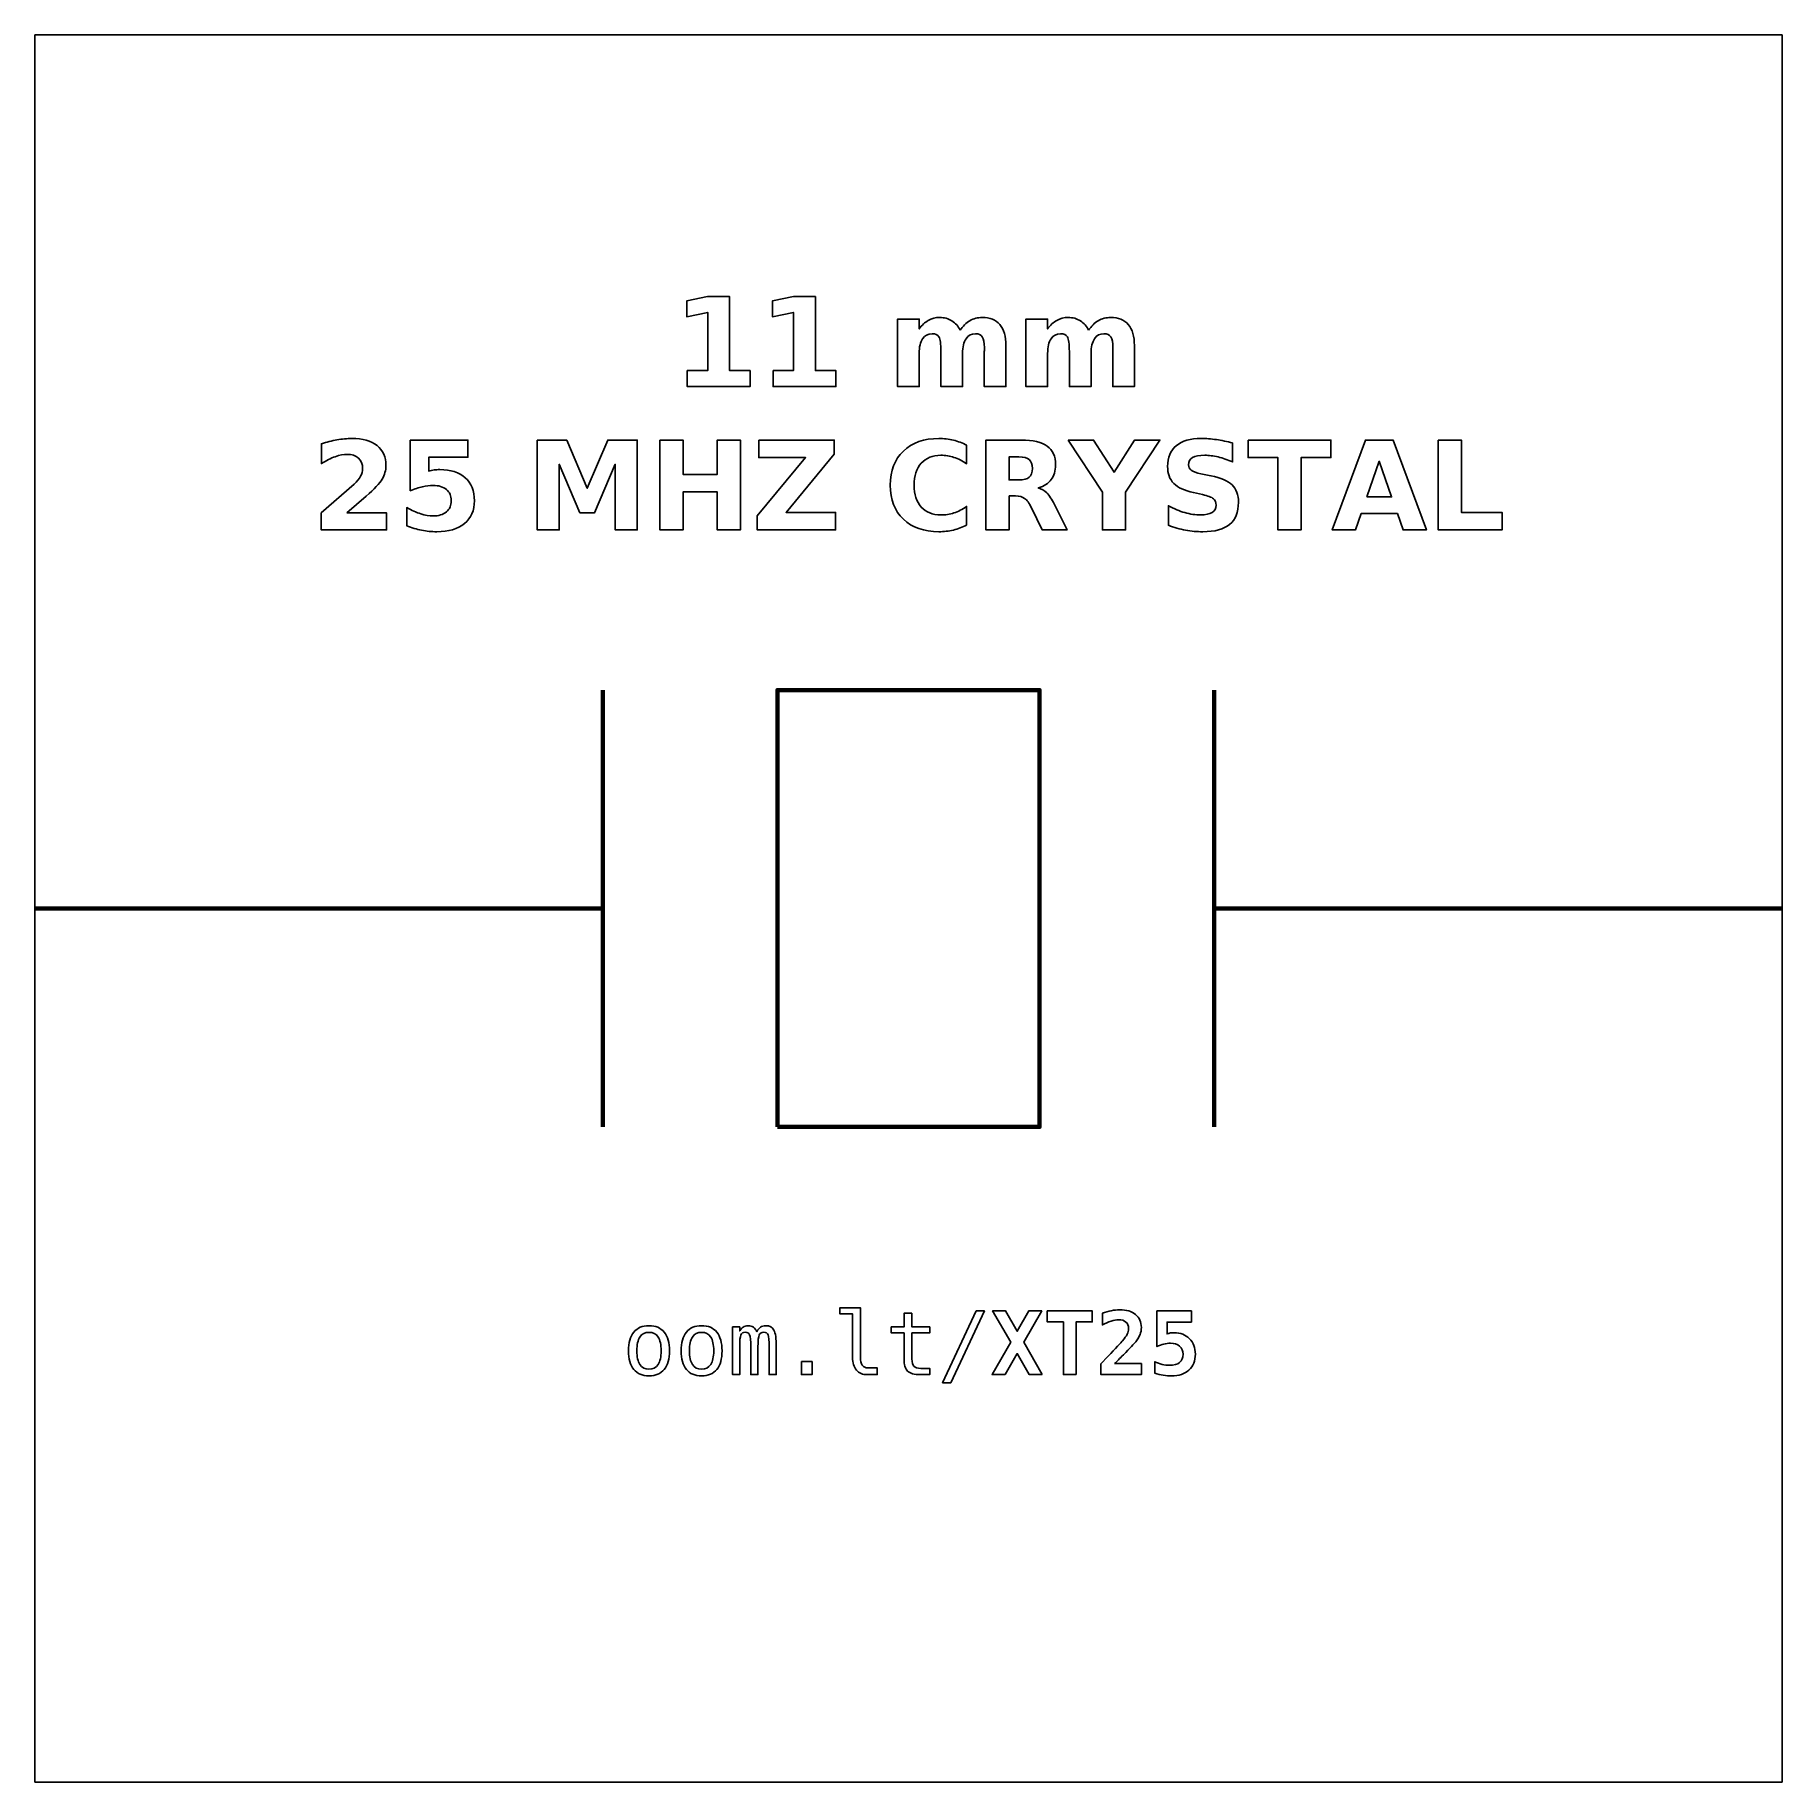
# Model space of a CAD drawing. Header units: centimetres. Extents: x -11.5 to -9.5, y -15.85 to -13.85.
import ezdxf

# ---------------------------------------------------------------- set-up
doc = ezdxf.new("R2010")
doc.units = ezdxf.units.CM
doc.header["$MEASUREMENT"] = 0
doc.layers.add('Layer 1', color=7, linetype='Continuous')

msp = doc.modelspace()

# ---------------------------------------------------------------- linework, layer by layer
at = {"layer": 'Layer 1', "color": 250, "lineweight": 100}
msp.add_lwpolyline([(-10.65001, -15.10001), (-10.35001, -15.10001), (-10.35001, -14.60001), (-10.65001, -14.60001), (-10.65001, -15.10001)], close=True, dxfattribs=at)
at = {"layer": 'Layer 1', "color": 7}
msp.add_open_spline([(-11.5, -13.85), (-11.5, -13.85), (-9.5, -13.85), (-9.5, -13.85), (-9.5, -13.85), (-9.5, -13.85), (-9.5, -15.85), (-9.5, -15.85), (-9.5, -15.85), (-9.5, -15.85), (-11.5, -15.85), (-11.5, -15.85), (-11.5, -15.85), (-11.5, -15.85), (-11.5, -13.85), (-11.5, -13.85)], degree=3, knots=[0, 0, 0, 0, 0.25, 0.25, 0.25, 0.25, 0.5, 0.5, 0.5, 0.5, 0.75, 0.75, 0.75, 0.75, 1, 1, 1, 1], dxfattribs=at)
at = {"layer": 'Layer 1', "color": 250}
for points, knots in [([(-10.75327, -14.23414), (-10.75327, -14.23414), (-10.72984, -14.23414), (-10.72984, -14.23414), (-10.72984, -14.23414), (-10.72984, -14.23414), (-10.72984, -14.16765), (-10.72984, -14.16765), (-10.72984, -14.16765), (-10.72984, -14.16765), (-10.75388, -14.17262), (-10.75388, -14.17262), (-10.75388, -14.17262), (-10.75388, -14.17262), (-10.75388, -14.15455), (-10.75388, -14.15455), (-10.75388, -14.15455), (-10.75388, -14.15455), (-10.72998, -14.14959), (-10.72998, -14.14959), (-10.72998, -14.14959), (-10.72998, -14.14959), (-10.70477, -14.14959), (-10.70477, -14.14959), (-10.70477, -14.14959), (-10.70477, -14.14959), (-10.70477, -14.23414), (-10.70477, -14.23414), (-10.70477, -14.23414), (-10.70477, -14.23414), (-10.68135, -14.23414), (-10.68135, -14.23414), (-10.68135, -14.23414), (-10.68135, -14.23414), (-10.68135, -14.25246), (-10.68135, -14.25246), (-10.68135, -14.25246), (-10.68135, -14.25246), (-10.75327, -14.25246), (-10.75327, -14.25246), (-10.75327, -14.25246), (-10.75327, -14.25246), (-10.75327, -14.23414), (-10.75327, -14.23414)], [0, 0, 0, 0, 0.0909091, 0.0909091, 0.0909091, 0.0909091, 0.1818182, 0.1818182, 0.1818182, 0.1818182, 0.2727273, 0.2727273, 0.2727273, 0.2727273, 0.3636364, 0.3636364, 0.3636364, 0.3636364, 0.4545455, 0.4545455, 0.4545455, 0.4545455, 0.5454545, 0.5454545, 0.5454545, 0.5454545, 0.6363636, 0.6363636, 0.6363636, 0.6363636, 0.7272727, 0.7272727, 0.7272727, 0.7272727, 0.8181818, 0.8181818, 0.8181818, 0.8181818, 0.9090909, 0.9090909, 0.9090909, 0.9090909, 1, 1, 1, 1]), ([(-10.65508, -14.23414), (-10.65508, -14.23414), (-10.63165, -14.23414), (-10.63165, -14.23414), (-10.63165, -14.23414), (-10.63165, -14.23414), (-10.63165, -14.16765), (-10.63165, -14.16765), (-10.63165, -14.16765), (-10.63165, -14.16765), (-10.65569, -14.17262), (-10.65569, -14.17262), (-10.65569, -14.17262), (-10.65569, -14.17262), (-10.65569, -14.15455), (-10.65569, -14.15455), (-10.65569, -14.15455), (-10.65569, -14.15455), (-10.63179, -14.14959), (-10.63179, -14.14959), (-10.63179, -14.14959), (-10.63179, -14.14959), (-10.60658, -14.14959), (-10.60658, -14.14959), (-10.60658, -14.14959), (-10.60658, -14.14959), (-10.60658, -14.23414), (-10.60658, -14.23414), (-10.60658, -14.23414), (-10.60658, -14.23414), (-10.58316, -14.23414), (-10.58316, -14.23414), (-10.58316, -14.23414), (-10.58316, -14.23414), (-10.58316, -14.25246), (-10.58316, -14.25246), (-10.58316, -14.25246), (-10.58316, -14.25246), (-10.65508, -14.25246), (-10.65508, -14.25246), (-10.65508, -14.25246), (-10.65508, -14.25246), (-10.65508, -14.23414), (-10.65508, -14.23414)], [0, 0, 0, 0, 0.0909091, 0.0909091, 0.0909091, 0.0909091, 0.1818182, 0.1818182, 0.1818182, 0.1818182, 0.2727273, 0.2727273, 0.2727273, 0.2727273, 0.3636364, 0.3636364, 0.3636364, 0.3636364, 0.4545455, 0.4545455, 0.4545455, 0.4545455, 0.5454545, 0.5454545, 0.5454545, 0.5454545, 0.6363636, 0.6363636, 0.6363636, 0.6363636, 0.7272727, 0.7272727, 0.7272727, 0.7272727, 0.8181818, 0.8181818, 0.8181818, 0.8181818, 0.9090909, 0.9090909, 0.9090909, 0.9090909, 1, 1, 1, 1]), ([(-10.44092, -14.18811), (-10.43779, -14.18334), (-10.4341, -14.17969), (-10.42979, -14.1772), (-10.42979, -14.1772), (-10.42549, -14.17468), (-10.42079, -14.17344), (-10.41564, -14.17344), (-10.41564, -14.17344), (-10.40677, -14.17344), (-10.40002, -14.17617), (-10.39539, -14.18165), (-10.39539, -14.18165), (-10.39075, -14.1871), (-10.38842, -14.19505), (-10.38842, -14.20547), (-10.38842, -14.20547), (-10.38842, -14.20547), (-10.38842, -14.25246), (-10.38842, -14.25246), (-10.38842, -14.25246), (-10.38842, -14.25246), (-10.41324, -14.25246), (-10.41324, -14.25246), (-10.41324, -14.25246), (-10.41324, -14.25246), (-10.41324, -14.21222), (-10.41324, -14.21222), (-10.41324, -14.21222), (-10.41319, -14.21163), (-10.41317, -14.21102), (-10.41314, -14.21036), (-10.41314, -14.21036), (-10.41312, -14.20973), (-10.4131, -14.20881), (-10.4131, -14.20761), (-10.4131, -14.20761), (-10.4131, -14.20215), (-10.41389, -14.19818), (-10.41552, -14.19573), (-10.41552, -14.19573), (-10.41712, -14.19326), (-10.4197, -14.19204), (-10.42328, -14.19204), (-10.42328, -14.19204), (-10.42798, -14.19204), (-10.43158, -14.19397), (-10.43414, -14.19783), (-10.43414, -14.19783), (-10.43668, -14.20168), (-10.438, -14.20726), (-10.4381, -14.21457), (-10.4381, -14.21457), (-10.4381, -14.21457), (-10.4381, -14.25246), (-10.4381, -14.25246), (-10.4381, -14.25246), (-10.4381, -14.25246), (-10.46291, -14.25246), (-10.46291, -14.25246), (-10.46291, -14.25246), (-10.46291, -14.25246), (-10.46291, -14.21222), (-10.46291, -14.21222), (-10.46291, -14.21222), (-10.46291, -14.20368), (-10.46364, -14.19818), (-10.46512, -14.19573), (-10.46512, -14.19573), (-10.46658, -14.19326), (-10.46919, -14.19204), (-10.47295, -14.19204), (-10.47295, -14.19204), (-10.4777, -14.19204), (-10.48135, -14.19399), (-10.48391, -14.19787), (-10.48391, -14.19787), (-10.48647, -14.20175), (-10.48777, -14.20728), (-10.48777, -14.2145), (-10.48777, -14.2145), (-10.48777, -14.2145), (-10.48777, -14.25246), (-10.48777, -14.25246), (-10.48777, -14.25246), (-10.48777, -14.25246), (-10.51258, -14.25246), (-10.51258, -14.25246), (-10.51258, -14.25246), (-10.51258, -14.25246), (-10.51258, -14.1753), (-10.51258, -14.1753), (-10.51258, -14.1753), (-10.51258, -14.1753), (-10.48777, -14.1753), (-10.48777, -14.1753), (-10.48777, -14.1753), (-10.48777, -14.1753), (-10.48777, -14.18661), (-10.48777, -14.18661), (-10.48777, -14.18661), (-10.48473, -14.18223), (-10.48125, -14.17897), (-10.47732, -14.17675), (-10.47732, -14.17675), (-10.4734, -14.17454), (-10.46907, -14.17344), (-10.46434, -14.17344), (-10.46434, -14.17344), (-10.45903, -14.17344), (-10.4543, -14.17473), (-10.45023, -14.1773), (-10.45023, -14.1773), (-10.44614, -14.17988), (-10.44303, -14.18348), (-10.44092, -14.18811)], [0, 0, 0, 0, 0.0344828, 0.0344828, 0.0344828, 0.0344828, 0.0689655, 0.0689655, 0.0689655, 0.0689655, 0.1034483, 0.1034483, 0.1034483, 0.1034483, 0.137931, 0.137931, 0.137931, 0.137931, 0.1724138, 0.1724138, 0.1724138, 0.1724138, 0.2068966, 0.2068966, 0.2068966, 0.2068966, 0.2413793, 0.2413793, 0.2413793, 0.2413793, 0.2758621, 0.2758621, 0.2758621, 0.2758621, 0.3103448, 0.3103448, 0.3103448, 0.3103448, 0.3448276, 0.3448276, 0.3448276, 0.3448276, 0.3793103, 0.3793103, 0.3793103, 0.3793103, 0.4137931, 0.4137931, 0.4137931, 0.4137931, 0.4482759, 0.4482759, 0.4482759, 0.4482759, 0.4827586, 0.4827586, 0.4827586, 0.4827586, 0.5172414, 0.5172414, 0.5172414, 0.5172414, 0.5517241, 0.5517241, 0.5517241, 0.5517241, 0.5862069, 0.5862069, 0.5862069, 0.5862069, 0.6206897, 0.6206897, 0.6206897, 0.6206897, 0.6551724, 0.6551724, 0.6551724, 0.6551724, 0.6896552, 0.6896552, 0.6896552, 0.6896552, 0.7241379, 0.7241379, 0.7241379, 0.7241379, 0.7586207, 0.7586207, 0.7586207, 0.7586207, 0.7931034, 0.7931034, 0.7931034, 0.7931034, 0.8275862, 0.8275862, 0.8275862, 0.8275862, 0.862069, 0.862069, 0.862069, 0.862069, 0.8965517, 0.8965517, 0.8965517, 0.8965517, 0.9310345, 0.9310345, 0.9310345, 0.9310345, 0.9655172, 0.9655172, 0.9655172, 0.9655172, 1, 1, 1, 1]), ([(-10.29388, -14.18811), (-10.29075, -14.18334), (-10.28706, -14.17969), (-10.28275, -14.1772), (-10.28275, -14.1772), (-10.27845, -14.17468), (-10.27375, -14.17344), (-10.2686, -14.17344), (-10.2686, -14.17344), (-10.25973, -14.17344), (-10.25298, -14.17617), (-10.24835, -14.18165), (-10.24835, -14.18165), (-10.24371, -14.1871), (-10.24138, -14.19505), (-10.24138, -14.20547), (-10.24138, -14.20547), (-10.24138, -14.20547), (-10.24138, -14.25246), (-10.24138, -14.25246), (-10.24138, -14.25246), (-10.24138, -14.25246), (-10.2662, -14.25246), (-10.2662, -14.25246), (-10.2662, -14.25246), (-10.2662, -14.25246), (-10.2662, -14.21222), (-10.2662, -14.21222), (-10.2662, -14.21222), (-10.26615, -14.21163), (-10.26613, -14.21102), (-10.2661, -14.21036), (-10.2661, -14.21036), (-10.26608, -14.20973), (-10.26606, -14.20881), (-10.26606, -14.20761), (-10.26606, -14.20761), (-10.26606, -14.20215), (-10.26685, -14.19818), (-10.26848, -14.19573), (-10.26848, -14.19573), (-10.27008, -14.19326), (-10.27266, -14.19204), (-10.27624, -14.19204), (-10.27624, -14.19204), (-10.28094, -14.19204), (-10.28454, -14.19397), (-10.2871, -14.19783), (-10.2871, -14.19783), (-10.28964, -14.20168), (-10.29096, -14.20726), (-10.29106, -14.21457), (-10.29106, -14.21457), (-10.29106, -14.21457), (-10.29106, -14.25246), (-10.29106, -14.25246), (-10.29106, -14.25246), (-10.29106, -14.25246), (-10.31587, -14.25246), (-10.31587, -14.25246), (-10.31587, -14.25246), (-10.31587, -14.25246), (-10.31587, -14.21222), (-10.31587, -14.21222), (-10.31587, -14.21222), (-10.31587, -14.20368), (-10.3166, -14.19818), (-10.31808, -14.19573), (-10.31808, -14.19573), (-10.31954, -14.19326), (-10.32215, -14.19204), (-10.32591, -14.19204), (-10.32591, -14.19204), (-10.33066, -14.19204), (-10.33431, -14.19399), (-10.33687, -14.19787), (-10.33687, -14.19787), (-10.33943, -14.20175), (-10.34073, -14.20728), (-10.34073, -14.2145), (-10.34073, -14.2145), (-10.34073, -14.2145), (-10.34073, -14.25246), (-10.34073, -14.25246), (-10.34073, -14.25246), (-10.34073, -14.25246), (-10.36554, -14.25246), (-10.36554, -14.25246), (-10.36554, -14.25246), (-10.36554, -14.25246), (-10.36554, -14.1753), (-10.36554, -14.1753), (-10.36554, -14.1753), (-10.36554, -14.1753), (-10.34073, -14.1753), (-10.34073, -14.1753), (-10.34073, -14.1753), (-10.34073, -14.1753), (-10.34073, -14.18661), (-10.34073, -14.18661), (-10.34073, -14.18661), (-10.33769, -14.18223), (-10.33421, -14.17897), (-10.33028, -14.17675), (-10.33028, -14.17675), (-10.32636, -14.17454), (-10.32203, -14.17344), (-10.3173, -14.17344), (-10.3173, -14.17344), (-10.31199, -14.17344), (-10.30726, -14.17473), (-10.30319, -14.1773), (-10.30319, -14.1773), (-10.2991, -14.17988), (-10.29599, -14.18348), (-10.29388, -14.18811)], [0, 0, 0, 0, 0.0344828, 0.0344828, 0.0344828, 0.0344828, 0.0689655, 0.0689655, 0.0689655, 0.0689655, 0.1034483, 0.1034483, 0.1034483, 0.1034483, 0.137931, 0.137931, 0.137931, 0.137931, 0.1724138, 0.1724138, 0.1724138, 0.1724138, 0.2068966, 0.2068966, 0.2068966, 0.2068966, 0.2413793, 0.2413793, 0.2413793, 0.2413793, 0.2758621, 0.2758621, 0.2758621, 0.2758621, 0.3103448, 0.3103448, 0.3103448, 0.3103448, 0.3448276, 0.3448276, 0.3448276, 0.3448276, 0.3793103, 0.3793103, 0.3793103, 0.3793103, 0.4137931, 0.4137931, 0.4137931, 0.4137931, 0.4482759, 0.4482759, 0.4482759, 0.4482759, 0.4827586, 0.4827586, 0.4827586, 0.4827586, 0.5172414, 0.5172414, 0.5172414, 0.5172414, 0.5517241, 0.5517241, 0.5517241, 0.5517241, 0.5862069, 0.5862069, 0.5862069, 0.5862069, 0.6206897, 0.6206897, 0.6206897, 0.6206897, 0.6551724, 0.6551724, 0.6551724, 0.6551724, 0.6896552, 0.6896552, 0.6896552, 0.6896552, 0.7241379, 0.7241379, 0.7241379, 0.7241379, 0.7586207, 0.7586207, 0.7586207, 0.7586207, 0.7931034, 0.7931034, 0.7931034, 0.7931034, 0.8275862, 0.8275862, 0.8275862, 0.8275862, 0.862069, 0.862069, 0.862069, 0.862069, 0.8965517, 0.8965517, 0.8965517, 0.8965517, 0.9310345, 0.9310345, 0.9310345, 0.9310345, 0.9655172, 0.9655172, 0.9655172, 0.9655172, 1, 1, 1, 1]), ([(-11.14279, -14.39721), (-11.14279, -14.39721), (-11.09751, -14.39721), (-11.09751, -14.39721), (-11.09751, -14.39721), (-11.09751, -14.39721), (-11.09751, -14.41671), (-11.09751, -14.41671), (-11.09751, -14.41671), (-11.09751, -14.41671), (-11.17228, -14.41671), (-11.17228, -14.41671), (-11.17228, -14.41671), (-11.17228, -14.41671), (-11.17228, -14.39721), (-11.17228, -14.39721), (-11.17228, -14.39721), (-11.17228, -14.39721), (-11.13472, -14.36408), (-11.13472, -14.36408), (-11.13472, -14.36408), (-11.13136, -14.36104), (-11.12889, -14.35808), (-11.12729, -14.35519), (-11.12729, -14.35519), (-11.12567, -14.35229), (-11.12487, -14.34928), (-11.12487, -14.34615), (-11.12487, -14.34615), (-11.12487, -14.34133), (-11.12649, -14.33745), (-11.12973, -14.33451), (-11.12973, -14.33451), (-11.13296, -14.33157), (-11.13726, -14.33012), (-11.14265, -14.33012), (-11.14265, -14.33012), (-11.14678, -14.33012), (-11.1513, -14.33101), (-11.15622, -14.33277), (-11.15622, -14.33277), (-11.16113, -14.33454), (-11.1664, -14.33717), (-11.172, -14.34065), (-11.172, -14.34065), (-11.172, -14.34065), (-11.172, -14.31805), (-11.172, -14.31805), (-11.172, -14.31805), (-11.16602, -14.31608), (-11.16012, -14.31457), (-11.15429, -14.31354), (-11.15429, -14.31354), (-11.14845, -14.3125), (-11.14274, -14.31198), (-11.13712, -14.31198), (-11.13712, -14.31198), (-11.12482, -14.31198), (-11.11525, -14.31469), (-11.10843, -14.32012), (-11.10843, -14.32012), (-11.10161, -14.32553), (-11.0982, -14.33308), (-11.0982, -14.34279), (-11.0982, -14.34279), (-11.0982, -14.34839), (-11.09965, -14.35361), (-11.10255, -14.35846), (-11.10255, -14.35846), (-11.10544, -14.3633), (-11.11153, -14.36979), (-11.1208, -14.37793), (-11.1208, -14.37793), (-11.1208, -14.37793), (-11.14279, -14.39721), (-11.14279, -14.39721)], [0, 0, 0, 0, 0.0526316, 0.0526316, 0.0526316, 0.0526316, 0.1052632, 0.1052632, 0.1052632, 0.1052632, 0.1578947, 0.1578947, 0.1578947, 0.1578947, 0.2105263, 0.2105263, 0.2105263, 0.2105263, 0.2631579, 0.2631579, 0.2631579, 0.2631579, 0.3157895, 0.3157895, 0.3157895, 0.3157895, 0.3684211, 0.3684211, 0.3684211, 0.3684211, 0.4210526, 0.4210526, 0.4210526, 0.4210526, 0.4736842, 0.4736842, 0.4736842, 0.4736842, 0.5263158, 0.5263158, 0.5263158, 0.5263158, 0.5789474, 0.5789474, 0.5789474, 0.5789474, 0.6315789, 0.6315789, 0.6315789, 0.6315789, 0.6842105, 0.6842105, 0.6842105, 0.6842105, 0.7368421, 0.7368421, 0.7368421, 0.7368421, 0.7894737, 0.7894737, 0.7894737, 0.7894737, 0.8421053, 0.8421053, 0.8421053, 0.8421053, 0.8947368, 0.8947368, 0.8947368, 0.8947368, 0.9473684, 0.9473684, 0.9473684, 0.9473684, 1, 1, 1, 1]), ([(-11.0703, -14.31384), (-11.0703, -14.31384), (-11.00436, -14.31384), (-11.00436, -14.31384), (-11.00436, -14.31384), (-11.00436, -14.31384), (-11.00436, -14.33334), (-11.00436, -14.33334), (-11.00436, -14.33334), (-11.00436, -14.33334), (-11.04916, -14.33334), (-11.04916, -14.33334), (-11.04916, -14.33334), (-11.04916, -14.33334), (-11.04916, -14.34926), (-11.04916, -14.34926), (-11.04916, -14.34926), (-11.04714, -14.34872), (-11.04511, -14.3483), (-11.04307, -14.34799), (-11.04307, -14.34799), (-11.04102, -14.34768), (-11.03888, -14.34754), (-11.03669, -14.34754), (-11.03669, -14.34754), (-11.02414, -14.34754), (-11.01438, -14.35067), (-11.00739, -14.35695), (-11.00739, -14.35695), (-11.00041, -14.36321), (-10.99693, -14.37195), (-10.99693, -14.38315), (-10.99693, -14.38315), (-10.99693, -14.39427), (-11.00074, -14.40298), (-11.00833, -14.40928), (-11.00833, -14.40928), (-11.01593, -14.41556), (-11.02649, -14.41871), (-11.03999, -14.41871), (-11.03999, -14.41871), (-11.04582, -14.41871), (-11.05161, -14.41814), (-11.05732, -14.41702), (-11.05732, -14.41702), (-11.06304, -14.41589), (-11.06873, -14.41419), (-11.07437, -14.41189), (-11.07437, -14.41189), (-11.07437, -14.41189), (-11.07437, -14.391), (-11.07437, -14.391), (-11.07437, -14.391), (-11.06877, -14.39423), (-11.06346, -14.39663), (-11.05843, -14.39822), (-11.05843, -14.39822), (-11.05339, -14.39985), (-11.04864, -14.40065), (-11.0442, -14.40065), (-11.0442, -14.40065), (-11.03775, -14.40065), (-11.0327, -14.39907), (-11.029, -14.39592), (-11.029, -14.39592), (-11.02531, -14.39279), (-11.02345, -14.38854), (-11.02345, -14.38315), (-11.02345, -14.38315), (-11.02345, -14.37774), (-11.02531, -14.37348), (-11.029, -14.37036), (-11.029, -14.37036), (-11.0327, -14.36723), (-11.03775, -14.36568), (-11.0442, -14.36568), (-11.0442, -14.36568), (-11.04801, -14.36568), (-11.05208, -14.36617), (-11.05638, -14.36716), (-11.05638, -14.36716), (-11.06071, -14.36814), (-11.06534, -14.36967), (-11.0703, -14.37174), (-11.0703, -14.37174), (-11.0703, -14.37174), (-11.0703, -14.31384), (-11.0703, -14.31384)], [0, 0, 0, 0, 0.0454545, 0.0454545, 0.0454545, 0.0454545, 0.0909091, 0.0909091, 0.0909091, 0.0909091, 0.1363636, 0.1363636, 0.1363636, 0.1363636, 0.1818182, 0.1818182, 0.1818182, 0.1818182, 0.2272727, 0.2272727, 0.2272727, 0.2272727, 0.2727273, 0.2727273, 0.2727273, 0.2727273, 0.3181818, 0.3181818, 0.3181818, 0.3181818, 0.3636364, 0.3636364, 0.3636364, 0.3636364, 0.4090909, 0.4090909, 0.4090909, 0.4090909, 0.4545455, 0.4545455, 0.4545455, 0.4545455, 0.5, 0.5, 0.5, 0.5, 0.5454545, 0.5454545, 0.5454545, 0.5454545, 0.5909091, 0.5909091, 0.5909091, 0.5909091, 0.6363636, 0.6363636, 0.6363636, 0.6363636, 0.6818182, 0.6818182, 0.6818182, 0.6818182, 0.7272727, 0.7272727, 0.7272727, 0.7272727, 0.7727273, 0.7727273, 0.7727273, 0.7727273, 0.8181818, 0.8181818, 0.8181818, 0.8181818, 0.8636364, 0.8636364, 0.8636364, 0.8636364, 0.9090909, 0.9090909, 0.9090909, 0.9090909, 0.9545455, 0.9545455, 0.9545455, 0.9545455, 1, 1, 1, 1]), ([(-10.92498, -14.31384), (-10.92498, -14.31384), (-10.89123, -14.31384), (-10.89123, -14.31384), (-10.89123, -14.31384), (-10.89123, -14.31384), (-10.86778, -14.3689), (-10.86778, -14.3689), (-10.86778, -14.3689), (-10.86778, -14.3689), (-10.84422, -14.31384), (-10.84422, -14.31384), (-10.84422, -14.31384), (-10.84422, -14.31384), (-10.81054, -14.31384), (-10.81054, -14.31384), (-10.81054, -14.31384), (-10.81054, -14.31384), (-10.81054, -14.41671), (-10.81054, -14.41671), (-10.81054, -14.41671), (-10.81054, -14.41671), (-10.83561, -14.41671), (-10.83561, -14.41671), (-10.83561, -14.41671), (-10.83561, -14.41671), (-10.83561, -14.34147), (-10.83561, -14.34147), (-10.83561, -14.34147), (-10.83561, -14.34147), (-10.85932, -14.39693), (-10.85932, -14.39693), (-10.85932, -14.39693), (-10.85932, -14.39693), (-10.87613, -14.39693), (-10.87613, -14.39693), (-10.87613, -14.39693), (-10.87613, -14.39693), (-10.89984, -14.34147), (-10.89984, -14.34147), (-10.89984, -14.34147), (-10.89984, -14.34147), (-10.89984, -14.41671), (-10.89984, -14.41671), (-10.89984, -14.41671), (-10.89984, -14.41671), (-10.92498, -14.41671), (-10.92498, -14.41671), (-10.92498, -14.41671), (-10.92498, -14.41671), (-10.92498, -14.31384), (-10.92498, -14.31384)], [0, 0, 0, 0, 0.0769231, 0.0769231, 0.0769231, 0.0769231, 0.1538462, 0.1538462, 0.1538462, 0.1538462, 0.2307692, 0.2307692, 0.2307692, 0.2307692, 0.3076923, 0.3076923, 0.3076923, 0.3076923, 0.3846154, 0.3846154, 0.3846154, 0.3846154, 0.4615385, 0.4615385, 0.4615385, 0.4615385, 0.5384615, 0.5384615, 0.5384615, 0.5384615, 0.6153846, 0.6153846, 0.6153846, 0.6153846, 0.6923077, 0.6923077, 0.6923077, 0.6923077, 0.7692308, 0.7692308, 0.7692308, 0.7692308, 0.8461538, 0.8461538, 0.8461538, 0.8461538, 0.9230769, 0.9230769, 0.9230769, 0.9230769, 1, 1, 1, 1]), ([(-10.78455, -14.31384), (-10.78455, -14.31384), (-10.75802, -14.31384), (-10.75802, -14.31384), (-10.75802, -14.31384), (-10.75802, -14.31384), (-10.75802, -14.35305), (-10.75802, -14.35305), (-10.75802, -14.35305), (-10.75802, -14.35305), (-10.71889, -14.35305), (-10.71889, -14.35305), (-10.71889, -14.35305), (-10.71889, -14.35305), (-10.71889, -14.31384), (-10.71889, -14.31384), (-10.71889, -14.31384), (-10.71889, -14.31384), (-10.69236, -14.31384), (-10.69236, -14.31384), (-10.69236, -14.31384), (-10.69236, -14.31384), (-10.69236, -14.41671), (-10.69236, -14.41671), (-10.69236, -14.41671), (-10.69236, -14.41671), (-10.71889, -14.41671), (-10.71889, -14.41671), (-10.71889, -14.41671), (-10.71889, -14.41671), (-10.71889, -14.37311), (-10.71889, -14.37311), (-10.71889, -14.37311), (-10.71889, -14.37311), (-10.75802, -14.37311), (-10.75802, -14.37311), (-10.75802, -14.37311), (-10.75802, -14.37311), (-10.75802, -14.41671), (-10.75802, -14.41671), (-10.75802, -14.41671), (-10.75802, -14.41671), (-10.78455, -14.41671), (-10.78455, -14.41671), (-10.78455, -14.41671), (-10.78455, -14.41671), (-10.78455, -14.31384), (-10.78455, -14.31384)], [0, 0, 0, 0, 0.0833333, 0.0833333, 0.0833333, 0.0833333, 0.1666667, 0.1666667, 0.1666667, 0.1666667, 0.25, 0.25, 0.25, 0.25, 0.3333333, 0.3333333, 0.3333333, 0.3333333, 0.4166667, 0.4166667, 0.4166667, 0.4166667, 0.5, 0.5, 0.5, 0.5, 0.5833333, 0.5833333, 0.5833333, 0.5833333, 0.6666667, 0.6666667, 0.6666667, 0.6666667, 0.75, 0.75, 0.75, 0.75, 0.8333333, 0.8333333, 0.8333333, 0.8333333, 0.9166667, 0.9166667, 0.9166667, 0.9166667, 1, 1, 1, 1]), ([(-10.67149, -14.31384), (-10.67149, -14.31384), (-10.58499, -14.31384), (-10.58499, -14.31384), (-10.58499, -14.31384), (-10.58499, -14.31384), (-10.58499, -14.3299), (-10.58499, -14.3299), (-10.58499, -14.3299), (-10.58499, -14.3299), (-10.64019, -14.39665), (-10.64019, -14.39665), (-10.64019, -14.39665), (-10.64019, -14.39665), (-10.58342, -14.39665), (-10.58342, -14.39665), (-10.58342, -14.39665), (-10.58342, -14.39665), (-10.58342, -14.41671), (-10.58342, -14.41671), (-10.58342, -14.41671), (-10.58342, -14.41671), (-10.67307, -14.41671), (-10.67307, -14.41671), (-10.67307, -14.41671), (-10.67307, -14.41671), (-10.67307, -14.40065), (-10.67307, -14.40065), (-10.67307, -14.40065), (-10.67307, -14.40065), (-10.61787, -14.3339), (-10.61787, -14.3339), (-10.61787, -14.3339), (-10.61787, -14.3339), (-10.67149, -14.3339), (-10.67149, -14.3339), (-10.67149, -14.3339), (-10.67149, -14.3339), (-10.67149, -14.31384), (-10.67149, -14.31384)], [0, 0, 0, 0, 0.1, 0.1, 0.1, 0.1, 0.2, 0.2, 0.2, 0.2, 0.3, 0.3, 0.3, 0.3, 0.4, 0.4, 0.4, 0.4, 0.5, 0.5, 0.5, 0.5, 0.6, 0.6, 0.6, 0.6, 0.7, 0.7, 0.7, 0.7, 0.8, 0.8, 0.8, 0.8, 0.9, 0.9, 0.9, 0.9, 1, 1, 1, 1]), ([(-10.43342, -14.41107), (-10.43828, -14.41358), (-10.44336, -14.41549), (-10.44866, -14.41678), (-10.44866, -14.41678), (-10.45392, -14.41807), (-10.45945, -14.41871), (-10.46519, -14.41871), (-10.46519, -14.41871), (-10.48231, -14.41871), (-10.49588, -14.41391), (-10.5059, -14.40434), (-10.5059, -14.40434), (-10.51592, -14.39477), (-10.52093, -14.38179), (-10.52093, -14.36537), (-10.52093, -14.36537), (-10.52093, -14.34893), (-10.51592, -14.33592), (-10.5059, -14.32635), (-10.5059, -14.32635), (-10.49588, -14.31678), (-10.48231, -14.31198), (-10.46519, -14.31198), (-10.46519, -14.31198), (-10.45945, -14.31198), (-10.45392, -14.31262), (-10.44866, -14.31391), (-10.44866, -14.31391), (-10.44336, -14.3152), (-10.43828, -14.31711), (-10.43342, -14.31963), (-10.43342, -14.31963), (-10.43342, -14.31963), (-10.43342, -14.34091), (-10.43342, -14.34091), (-10.43342, -14.34091), (-10.43833, -14.33755), (-10.44318, -14.3351), (-10.44795, -14.33355), (-10.44795, -14.33355), (-10.45272, -14.33197), (-10.45776, -14.3312), (-10.46305, -14.3312), (-10.46305, -14.3312), (-10.4725, -14.3312), (-10.47996, -14.33423), (-10.48537, -14.3403), (-10.48537, -14.3403), (-10.4908, -14.34637), (-10.49351, -14.35472), (-10.49351, -14.36537), (-10.49351, -14.36537), (-10.49351, -14.376), (-10.4908, -14.38433), (-10.48537, -14.39039), (-10.48537, -14.39039), (-10.47996, -14.39646), (-10.4725, -14.39949), (-10.46305, -14.39949), (-10.46305, -14.39949), (-10.45776, -14.39949), (-10.45272, -14.39872), (-10.44795, -14.39714), (-10.44795, -14.39714), (-10.44318, -14.39559), (-10.43833, -14.39314), (-10.43342, -14.38978), (-10.43342, -14.38978), (-10.43342, -14.38978), (-10.43342, -14.41107), (-10.43342, -14.41107)], [0, 0, 0, 0, 0.0555556, 0.0555556, 0.0555556, 0.0555556, 0.1111111, 0.1111111, 0.1111111, 0.1111111, 0.1666667, 0.1666667, 0.1666667, 0.1666667, 0.2222222, 0.2222222, 0.2222222, 0.2222222, 0.2777778, 0.2777778, 0.2777778, 0.2777778, 0.3333333, 0.3333333, 0.3333333, 0.3333333, 0.3888889, 0.3888889, 0.3888889, 0.3888889, 0.4444444, 0.4444444, 0.4444444, 0.4444444, 0.5, 0.5, 0.5, 0.5, 0.5555556, 0.5555556, 0.5555556, 0.5555556, 0.6111111, 0.6111111, 0.6111111, 0.6111111, 0.6666667, 0.6666667, 0.6666667, 0.6666667, 0.7222222, 0.7222222, 0.7222222, 0.7222222, 0.7777778, 0.7777778, 0.7777778, 0.7777778, 0.8333333, 0.8333333, 0.8333333, 0.8333333, 0.8888889, 0.8888889, 0.8888889, 0.8888889, 0.9444444, 0.9444444, 0.9444444, 0.9444444, 1, 1, 1, 1]), ([(-10.38492, -14.37779), (-10.38492, -14.37779), (-10.38492, -14.41671), (-10.38492, -14.41671), (-10.38492, -14.41671), (-10.38492, -14.41671), (-10.41145, -14.41671), (-10.41145, -14.41671), (-10.41145, -14.41671), (-10.41145, -14.41671), (-10.41145, -14.31384), (-10.41145, -14.31384), (-10.41145, -14.31384), (-10.41145, -14.31384), (-10.37093, -14.31384), (-10.37093, -14.31384), (-10.37093, -14.31384), (-10.35738, -14.31384), (-10.34743, -14.31612), (-10.34113, -14.32066), (-10.34113, -14.32066), (-10.33481, -14.3252), (-10.33165, -14.3324), (-10.33165, -14.34223), (-10.33165, -14.34223), (-10.33165, -14.34902), (-10.3333, -14.35462), (-10.33657, -14.35897), (-10.33657, -14.35897), (-10.33986, -14.36335), (-10.34482, -14.36657), (-10.35143, -14.36862), (-10.35143, -14.36862), (-10.34781, -14.36946), (-10.34454, -14.37132), (-10.34167, -14.37424), (-10.34167, -14.37424), (-10.3388, -14.37715), (-10.33591, -14.38157), (-10.33297, -14.3875), (-10.33297, -14.3875), (-10.33297, -14.3875), (-10.31855, -14.41671), (-10.31855, -14.41671), (-10.31855, -14.41671), (-10.31855, -14.41671), (-10.34682, -14.41671), (-10.34682, -14.41671), (-10.34682, -14.41671), (-10.34682, -14.41671), (-10.35936, -14.39115), (-10.35936, -14.39115), (-10.35936, -14.39115), (-10.36187, -14.38602), (-10.36444, -14.38249), (-10.36705, -14.38061), (-10.36705, -14.38061), (-10.36964, -14.37873), (-10.37309, -14.37779), (-10.37742, -14.37779), (-10.37742, -14.37779), (-10.37742, -14.37779), (-10.38492, -14.37779), (-10.38492, -14.37779)], [0, 0, 0, 0, 0.0625, 0.0625, 0.0625, 0.0625, 0.125, 0.125, 0.125, 0.125, 0.1875, 0.1875, 0.1875, 0.1875, 0.25, 0.25, 0.25, 0.25, 0.3125, 0.3125, 0.3125, 0.3125, 0.375, 0.375, 0.375, 0.375, 0.4375, 0.4375, 0.4375, 0.4375, 0.5, 0.5, 0.5, 0.5, 0.5625, 0.5625, 0.5625, 0.5625, 0.625, 0.625, 0.625, 0.625, 0.6875, 0.6875, 0.6875, 0.6875, 0.75, 0.75, 0.75, 0.75, 0.8125, 0.8125, 0.8125, 0.8125, 0.875, 0.875, 0.875, 0.875, 0.9375, 0.9375, 0.9375, 0.9375, 1, 1, 1, 1]), ([(-10.31715, -14.31384), (-10.31715, -14.31384), (-10.28815, -14.31384), (-10.28815, -14.31384), (-10.28815, -14.31384), (-10.28815, -14.31384), (-10.2647, -14.35051), (-10.2647, -14.35051), (-10.2647, -14.35051), (-10.2647, -14.35051), (-10.24128, -14.31384), (-10.24128, -14.31384), (-10.24128, -14.31384), (-10.24128, -14.31384), (-10.21221, -14.31384), (-10.21221, -14.31384), (-10.21221, -14.31384), (-10.21221, -14.31384), (-10.25141, -14.37337), (-10.25141, -14.37337), (-10.25141, -14.37337), (-10.25141, -14.37337), (-10.25141, -14.41671), (-10.25141, -14.41671), (-10.25141, -14.41671), (-10.25141, -14.41671), (-10.27794, -14.41671), (-10.27794, -14.41671), (-10.27794, -14.41671), (-10.27794, -14.41671), (-10.27794, -14.37337), (-10.27794, -14.37337), (-10.27794, -14.37337), (-10.27794, -14.37337), (-10.31715, -14.31384), (-10.31715, -14.31384)], [0, 0, 0, 0, 0.1111111, 0.1111111, 0.1111111, 0.1111111, 0.2222222, 0.2222222, 0.2222222, 0.2222222, 0.3333333, 0.3333333, 0.3333333, 0.3333333, 0.4444444, 0.4444444, 0.4444444, 0.4444444, 0.5555556, 0.5555556, 0.5555556, 0.5555556, 0.6666667, 0.6666667, 0.6666667, 0.6666667, 0.7777778, 0.7777778, 0.7777778, 0.7777778, 0.8888889, 0.8888889, 0.8888889, 0.8888889, 1, 1, 1, 1]), ([(-10.12902, -14.31709), (-10.12902, -14.31709), (-10.12902, -14.33884), (-10.12902, -14.33884), (-10.12902, -14.33884), (-10.13467, -14.33632), (-10.14019, -14.33442), (-10.14555, -14.33313), (-10.14555, -14.33313), (-10.15094, -14.33183), (-10.15602, -14.3312), (-10.16079, -14.3312), (-10.16079, -14.3312), (-10.16712, -14.3312), (-10.17182, -14.33207), (-10.17486, -14.33381), (-10.17486, -14.33381), (-10.17789, -14.33557), (-10.1794, -14.33828), (-10.1794, -14.34195), (-10.1794, -14.34195), (-10.1794, -14.3447), (-10.17839, -14.34686), (-10.17634, -14.34839), (-10.17634, -14.34839), (-10.17429, -14.34992), (-10.17058, -14.35126), (-10.16519, -14.35236), (-10.16519, -14.35236), (-10.16519, -14.35236), (-10.1539, -14.35462), (-10.1539, -14.35462), (-10.1539, -14.35462), (-10.14245, -14.35693), (-10.13434, -14.36041), (-10.12952, -14.36511), (-10.12952, -14.36511), (-10.12469, -14.36979), (-10.12227, -14.37645), (-10.12227, -14.38508), (-10.12227, -14.38508), (-10.12227, -14.39644), (-10.12563, -14.40488), (-10.13236, -14.41041), (-10.13236, -14.41041), (-10.13909, -14.41593), (-10.14936, -14.41871), (-10.16319, -14.41871), (-10.16319, -14.41871), (-10.16973, -14.41871), (-10.17627, -14.4181), (-10.18283, -14.41685), (-10.18283, -14.41685), (-10.18939, -14.4156), (-10.19598, -14.41377), (-10.20254, -14.41135), (-10.20254, -14.41135), (-10.20254, -14.41135), (-10.20254, -14.38896), (-10.20254, -14.38896), (-10.20254, -14.38896), (-10.19598, -14.39244), (-10.18963, -14.39507), (-10.18349, -14.39684), (-10.18349, -14.39684), (-10.17735, -14.3986), (-10.17145, -14.39949), (-10.16576, -14.39949), (-10.16576, -14.39949), (-10.15997, -14.39949), (-10.15553, -14.39853), (-10.15245, -14.3966), (-10.15245, -14.3966), (-10.14936, -14.39467), (-10.14784, -14.39192), (-10.14784, -14.38832), (-10.14784, -14.38832), (-10.14784, -14.38512), (-10.14887, -14.38263), (-10.15096, -14.38089), (-10.15096, -14.38089), (-10.15306, -14.37915), (-10.15722, -14.37758), (-10.16348, -14.37621), (-10.16348, -14.37621), (-10.16348, -14.37621), (-10.17375, -14.37393), (-10.17375, -14.37393), (-10.17375, -14.37393), (-10.18403, -14.37172), (-10.19156, -14.36822), (-10.19631, -14.36339), (-10.19631, -14.36339), (-10.20106, -14.35857), (-10.20343, -14.35206), (-10.20343, -14.3439), (-10.20343, -14.3439), (-10.20343, -14.33364), (-10.20012, -14.32576), (-10.19351, -14.32026), (-10.19351, -14.32026), (-10.1869, -14.31473), (-10.1774, -14.31198), (-10.16498, -14.31198), (-10.16498, -14.31198), (-10.15934, -14.31198), (-10.15353, -14.31241), (-10.14755, -14.31325), (-10.14755, -14.31325), (-10.14158, -14.3141), (-10.1354, -14.31537), (-10.12902, -14.31709)], [0, 0, 0, 0, 0.0357143, 0.0357143, 0.0357143, 0.0357143, 0.0714286, 0.0714286, 0.0714286, 0.0714286, 0.1071429, 0.1071429, 0.1071429, 0.1071429, 0.1428571, 0.1428571, 0.1428571, 0.1428571, 0.1785714, 0.1785714, 0.1785714, 0.1785714, 0.2142857, 0.2142857, 0.2142857, 0.2142857, 0.25, 0.25, 0.25, 0.25, 0.2857143, 0.2857143, 0.2857143, 0.2857143, 0.3214286, 0.3214286, 0.3214286, 0.3214286, 0.3571429, 0.3571429, 0.3571429, 0.3571429, 0.3928571, 0.3928571, 0.3928571, 0.3928571, 0.4285714, 0.4285714, 0.4285714, 0.4285714, 0.4642857, 0.4642857, 0.4642857, 0.4642857, 0.5, 0.5, 0.5, 0.5, 0.5357143, 0.5357143, 0.5357143, 0.5357143, 0.5714286, 0.5714286, 0.5714286, 0.5714286, 0.6071429, 0.6071429, 0.6071429, 0.6071429, 0.6428571, 0.6428571, 0.6428571, 0.6428571, 0.6785714, 0.6785714, 0.6785714, 0.6785714, 0.7142857, 0.7142857, 0.7142857, 0.7142857, 0.75, 0.75, 0.75, 0.75, 0.7857143, 0.7857143, 0.7857143, 0.7857143, 0.8214286, 0.8214286, 0.8214286, 0.8214286, 0.8571429, 0.8571429, 0.8571429, 0.8571429, 0.8928571, 0.8928571, 0.8928571, 0.8928571, 0.9285714, 0.9285714, 0.9285714, 0.9285714, 0.9642857, 0.9642857, 0.9642857, 0.9642857, 1, 1, 1, 1]), ([(-10.11127, -14.31384), (-10.11127, -14.31384), (-10.01647, -14.31384), (-10.01647, -14.31384), (-10.01647, -14.31384), (-10.01647, -14.31384), (-10.01647, -14.3339), (-10.01647, -14.3339), (-10.01647, -14.3339), (-10.01647, -14.3339), (-10.05057, -14.3339), (-10.05057, -14.3339), (-10.05057, -14.3339), (-10.05057, -14.3339), (-10.05057, -14.41671), (-10.05057, -14.41671), (-10.05057, -14.41671), (-10.05057, -14.41671), (-10.0771, -14.41671), (-10.0771, -14.41671), (-10.0771, -14.41671), (-10.0771, -14.41671), (-10.0771, -14.3339), (-10.0771, -14.3339), (-10.0771, -14.3339), (-10.0771, -14.3339), (-10.11127, -14.3339), (-10.11127, -14.3339), (-10.11127, -14.3339), (-10.11127, -14.3339), (-10.11127, -14.31384), (-10.11127, -14.31384)], [0, 0, 0, 0, 0.125, 0.125, 0.125, 0.125, 0.25, 0.25, 0.25, 0.25, 0.375, 0.375, 0.375, 0.375, 0.5, 0.5, 0.5, 0.5, 0.625, 0.625, 0.625, 0.625, 0.75, 0.75, 0.75, 0.75, 0.875, 0.875, 0.875, 0.875, 1, 1, 1, 1]), ([(-9.94031, -14.39799), (-9.94031, -14.39799), (-9.9818, -14.39799), (-9.9818, -14.39799), (-9.9818, -14.39799), (-9.9818, -14.39799), (-9.98834, -14.41671), (-9.98834, -14.41671), (-9.98834, -14.41671), (-9.98834, -14.41671), (-10.01501, -14.41671), (-10.01501, -14.41671), (-10.01501, -14.41671), (-10.01501, -14.41671), (-9.97691, -14.31384), (-9.97691, -14.31384), (-9.97691, -14.31384), (-9.97691, -14.31384), (-9.94528, -14.31384), (-9.94528, -14.31384), (-9.94528, -14.31384), (-9.94528, -14.31384), (-9.90718, -14.41671), (-9.90718, -14.41671), (-9.90718, -14.41671), (-9.90718, -14.41671), (-9.93385, -14.41671), (-9.93385, -14.41671), (-9.93385, -14.41671), (-9.93385, -14.41671), (-9.94031, -14.39799), (-9.94031, -14.39799)], [0, 0, 0, 0, 0.125, 0.125, 0.125, 0.125, 0.25, 0.25, 0.25, 0.25, 0.375, 0.375, 0.375, 0.375, 0.5, 0.5, 0.5, 0.5, 0.625, 0.625, 0.625, 0.625, 0.75, 0.75, 0.75, 0.75, 0.875, 0.875, 0.875, 0.875, 1, 1, 1, 1]), ([(-9.89351, -14.31384), (-9.89351, -14.31384), (-9.86698, -14.31384), (-9.86698, -14.31384), (-9.86698, -14.31384), (-9.86698, -14.31384), (-9.86698, -14.39665), (-9.86698, -14.39665), (-9.86698, -14.39665), (-9.86698, -14.39665), (-9.82042, -14.39665), (-9.82042, -14.39665), (-9.82042, -14.39665), (-9.82042, -14.39665), (-9.82042, -14.41671), (-9.82042, -14.41671), (-9.82042, -14.41671), (-9.82042, -14.41671), (-9.89351, -14.41671), (-9.89351, -14.41671), (-9.89351, -14.41671), (-9.89351, -14.41671), (-9.89351, -14.31384), (-9.89351, -14.31384)], [0, 0, 0, 0, 0.1666667, 0.1666667, 0.1666667, 0.1666667, 0.3333333, 0.3333333, 0.3333333, 0.3333333, 0.5, 0.5, 0.5, 0.5, 0.6666667, 0.6666667, 0.6666667, 0.6666667, 0.8333333, 0.8333333, 0.8333333, 0.8333333, 1, 1, 1, 1]), ([(-10.37375, -14.35947), (-10.3682, -14.35947), (-10.3642, -14.35843), (-10.3618, -14.35636), (-10.3618, -14.35636), (-10.35938, -14.35429), (-10.35818, -14.35088), (-10.35818, -14.34615), (-10.35818, -14.34615), (-10.35818, -14.34147), (-10.35938, -14.33811), (-10.3618, -14.33609), (-10.3618, -14.33609), (-10.3642, -14.33407), (-10.3682, -14.33306), (-10.37375, -14.33306), (-10.37375, -14.33306), (-10.37375, -14.33306), (-10.38492, -14.33306), (-10.38492, -14.33306), (-10.38492, -14.33306), (-10.38492, -14.33306), (-10.38492, -14.35947), (-10.38492, -14.35947), (-10.38492, -14.35947), (-10.38492, -14.35947), (-10.37375, -14.35947), (-10.37375, -14.35947)], [0, 0, 0, 0, 0.1428571, 0.1428571, 0.1428571, 0.1428571, 0.2857143, 0.2857143, 0.2857143, 0.2857143, 0.4285714, 0.4285714, 0.4285714, 0.4285714, 0.5714286, 0.5714286, 0.5714286, 0.5714286, 0.7142857, 0.7142857, 0.7142857, 0.7142857, 0.8571429, 0.8571429, 0.8571429, 0.8571429, 1, 1, 1, 1]), ([(-9.97519, -14.37889), (-9.97519, -14.37889), (-9.94699, -14.37889), (-9.94699, -14.37889), (-9.94699, -14.37889), (-9.94699, -14.37889), (-9.96106, -14.33797), (-9.96106, -14.33797), (-9.96106, -14.33797), (-9.96106, -14.33797), (-9.97519, -14.37889), (-9.97519, -14.37889)], [0, 0, 0, 0, 0.3333333, 0.3333333, 0.3333333, 0.3333333, 0.6666667, 0.6666667, 0.6666667, 0.6666667, 1, 1, 1, 1]), ([(-10.55512, -15.3638), (-10.55512, -15.36784), (-10.55438, -15.37087), (-10.5529, -15.37292), (-10.5529, -15.37292), (-10.55142, -15.37497), (-10.54923, -15.376), (-10.54633, -15.376), (-10.54633, -15.376), (-10.54633, -15.376), (-10.53583, -15.376), (-10.53583, -15.376), (-10.53583, -15.376), (-10.53583, -15.376), (-10.53583, -15.38362), (-10.53583, -15.38362), (-10.53583, -15.38362), (-10.53583, -15.38362), (-10.5472, -15.38362), (-10.5472, -15.38362), (-10.5472, -15.38362), (-10.55258, -15.38362), (-10.55673, -15.38189), (-10.55968, -15.37844), (-10.55968, -15.37844), (-10.56263, -15.37499), (-10.5641, -15.3701), (-10.5641, -15.3638), (-10.5641, -15.3638), (-10.5641, -15.3638), (-10.5641, -15.31413), (-10.5641, -15.31413), (-10.5641, -15.31413), (-10.5641, -15.31413), (-10.5785, -15.31413), (-10.5785, -15.31413), (-10.5785, -15.31413), (-10.5785, -15.31413), (-10.5785, -15.3071), (-10.5785, -15.3071), (-10.5785, -15.3071), (-10.5785, -15.3071), (-10.55512, -15.3071), (-10.55512, -15.3071), (-10.55512, -15.3071), (-10.55512, -15.3071), (-10.55512, -15.3638), (-10.55512, -15.3638)], [0, 0, 0, 0, 0.0833333, 0.0833333, 0.0833333, 0.0833333, 0.1666667, 0.1666667, 0.1666667, 0.1666667, 0.25, 0.25, 0.25, 0.25, 0.3333333, 0.3333333, 0.3333333, 0.3333333, 0.4166667, 0.4166667, 0.4166667, 0.4166667, 0.5, 0.5, 0.5, 0.5, 0.5833333, 0.5833333, 0.5833333, 0.5833333, 0.6666667, 0.6666667, 0.6666667, 0.6666667, 0.75, 0.75, 0.75, 0.75, 0.8333333, 0.8333333, 0.8333333, 0.8333333, 0.9166667, 0.9166667, 0.9166667, 0.9166667, 1, 1, 1, 1]), ([(-10.49612, -15.3134), (-10.49612, -15.3134), (-10.49612, -15.32893), (-10.49612, -15.32893), (-10.49612, -15.32893), (-10.49612, -15.32893), (-10.4757, -15.32893), (-10.4757, -15.32893), (-10.4757, -15.32893), (-10.4757, -15.32893), (-10.4757, -15.33592), (-10.4757, -15.33592), (-10.4757, -15.33592), (-10.4757, -15.33592), (-10.49612, -15.33592), (-10.49612, -15.33592), (-10.49612, -15.33592), (-10.49612, -15.33592), (-10.49612, -15.3656), (-10.49612, -15.3656), (-10.49612, -15.3656), (-10.49612, -15.36964), (-10.49536, -15.37245), (-10.49382, -15.37404), (-10.49382, -15.37404), (-10.49229, -15.37564), (-10.48962, -15.37644), (-10.48582, -15.37644), (-10.48582, -15.37644), (-10.48582, -15.37644), (-10.4757, -15.37644), (-10.4757, -15.37644), (-10.4757, -15.37644), (-10.4757, -15.37644), (-10.4757, -15.38362), (-10.4757, -15.38362), (-10.4757, -15.38362), (-10.4757, -15.38362), (-10.48669, -15.38362), (-10.48669, -15.38362), (-10.48669, -15.38362), (-10.49344, -15.38362), (-10.49819, -15.38227), (-10.50096, -15.37957), (-10.50096, -15.37957), (-10.50372, -15.37687), (-10.50511, -15.3722), (-10.50511, -15.3656), (-10.50511, -15.3656), (-10.50511, -15.3656), (-10.50511, -15.33592), (-10.50511, -15.33592), (-10.50511, -15.33592), (-10.50511, -15.33592), (-10.51971, -15.33592), (-10.51971, -15.33592), (-10.51971, -15.33592), (-10.51971, -15.33592), (-10.51971, -15.32893), (-10.51971, -15.32893), (-10.51971, -15.32893), (-10.51971, -15.32893), (-10.50511, -15.32893), (-10.50511, -15.32893), (-10.50511, -15.32893), (-10.50511, -15.32893), (-10.50511, -15.3134), (-10.50511, -15.3134), (-10.50511, -15.3134), (-10.50511, -15.3134), (-10.49612, -15.3134), (-10.49612, -15.3134)], [0, 0, 0, 0, 0.0555556, 0.0555556, 0.0555556, 0.0555556, 0.1111111, 0.1111111, 0.1111111, 0.1111111, 0.1666667, 0.1666667, 0.1666667, 0.1666667, 0.2222222, 0.2222222, 0.2222222, 0.2222222, 0.2777778, 0.2777778, 0.2777778, 0.2777778, 0.3333333, 0.3333333, 0.3333333, 0.3333333, 0.3888889, 0.3888889, 0.3888889, 0.3888889, 0.4444444, 0.4444444, 0.4444444, 0.4444444, 0.5, 0.5, 0.5, 0.5, 0.5555556, 0.5555556, 0.5555556, 0.5555556, 0.6111111, 0.6111111, 0.6111111, 0.6111111, 0.6666667, 0.6666667, 0.6666667, 0.6666667, 0.7222222, 0.7222222, 0.7222222, 0.7222222, 0.7777778, 0.7777778, 0.7777778, 0.7777778, 0.8333333, 0.8333333, 0.8333333, 0.8333333, 0.8888889, 0.8888889, 0.8888889, 0.8888889, 0.9444444, 0.9444444, 0.9444444, 0.9444444, 1, 1, 1, 1]), ([(-10.42248, -15.31071), (-10.42248, -15.31071), (-10.41319, -15.31071), (-10.41319, -15.31071), (-10.41319, -15.31071), (-10.41319, -15.31071), (-10.45158, -15.3929), (-10.45158, -15.3929), (-10.45158, -15.3929), (-10.45158, -15.3929), (-10.46092, -15.3929), (-10.46092, -15.3929), (-10.46092, -15.3929), (-10.46092, -15.3929), (-10.42248, -15.31071), (-10.42248, -15.31071)], [0, 0, 0, 0, 0.25, 0.25, 0.25, 0.25, 0.5, 0.5, 0.5, 0.5, 0.75, 0.75, 0.75, 0.75, 1, 1, 1, 1]), ([(-10.3468, -15.38362), (-10.3468, -15.38362), (-10.36169, -15.38362), (-10.36169, -15.38362), (-10.36169, -15.38362), (-10.36169, -15.38362), (-10.3756, -15.3595), (-10.3756, -15.3595), (-10.3756, -15.3595), (-10.3756, -15.3595), (-10.38949, -15.38362), (-10.38949, -15.38362), (-10.38949, -15.38362), (-10.38949, -15.38362), (-10.40437, -15.38362), (-10.40437, -15.38362), (-10.40437, -15.38362), (-10.40437, -15.38362), (-10.38299, -15.3466), (-10.38299, -15.3466), (-10.38299, -15.3466), (-10.38299, -15.3466), (-10.40379, -15.31071), (-10.40379, -15.31071), (-10.40379, -15.31071), (-10.40379, -15.31071), (-10.38889, -15.31071), (-10.38889, -15.31071), (-10.38889, -15.31071), (-10.38889, -15.31071), (-10.3756, -15.33392), (-10.3756, -15.33392), (-10.3756, -15.33392), (-10.3756, -15.33392), (-10.36229, -15.31071), (-10.36229, -15.31071), (-10.36229, -15.31071), (-10.36229, -15.31071), (-10.34738, -15.31071), (-10.34738, -15.31071), (-10.34738, -15.31071), (-10.34738, -15.31071), (-10.36809, -15.3466), (-10.36809, -15.3466), (-10.36809, -15.3466), (-10.36809, -15.3466), (-10.3468, -15.38362), (-10.3468, -15.38362)], [0, 0, 0, 0, 0.0833333, 0.0833333, 0.0833333, 0.0833333, 0.1666667, 0.1666667, 0.1666667, 0.1666667, 0.25, 0.25, 0.25, 0.25, 0.3333333, 0.3333333, 0.3333333, 0.3333333, 0.4166667, 0.4166667, 0.4166667, 0.4166667, 0.5, 0.5, 0.5, 0.5, 0.5833333, 0.5833333, 0.5833333, 0.5833333, 0.6666667, 0.6666667, 0.6666667, 0.6666667, 0.75, 0.75, 0.75, 0.75, 0.8333333, 0.8333333, 0.8333333, 0.8333333, 0.9166667, 0.9166667, 0.9166667, 0.9166667, 1, 1, 1, 1]), ([(-10.30818, -15.38362), (-10.30818, -15.38362), (-10.32258, -15.38362), (-10.32258, -15.38362), (-10.32258, -15.38362), (-10.32258, -15.38362), (-10.32258, -15.32331), (-10.32258, -15.32331), (-10.32258, -15.32331), (-10.32258, -15.32331), (-10.34108, -15.32331), (-10.34108, -15.32331), (-10.34108, -15.32331), (-10.34108, -15.32331), (-10.34108, -15.31071), (-10.34108, -15.31071), (-10.34108, -15.31071), (-10.34108, -15.31071), (-10.28967, -15.31071), (-10.28967, -15.31071), (-10.28967, -15.31071), (-10.28967, -15.31071), (-10.28967, -15.32331), (-10.28967, -15.32331), (-10.28967, -15.32331), (-10.28967, -15.32331), (-10.30818, -15.32331), (-10.30818, -15.32331), (-10.30818, -15.32331), (-10.30818, -15.32331), (-10.30818, -15.38362), (-10.30818, -15.38362)], [0, 0, 0, 0, 0.125, 0.125, 0.125, 0.125, 0.25, 0.25, 0.25, 0.25, 0.375, 0.375, 0.375, 0.375, 0.5, 0.5, 0.5, 0.5, 0.625, 0.625, 0.625, 0.625, 0.75, 0.75, 0.75, 0.75, 0.875, 0.875, 0.875, 0.875, 1, 1, 1, 1]), ([(-10.26408, -15.37092), (-10.26408, -15.37092), (-10.23336, -15.37092), (-10.23336, -15.37092), (-10.23336, -15.37092), (-10.23336, -15.37092), (-10.23336, -15.38362), (-10.23336, -15.38362), (-10.23336, -15.38362), (-10.23336, -15.38362), (-10.27965, -15.38362), (-10.27965, -15.38362), (-10.27965, -15.38362), (-10.27965, -15.38362), (-10.27965, -15.3713), (-10.27965, -15.3713), (-10.27965, -15.3713), (-10.27965, -15.3713), (-10.27184, -15.36302), (-10.27184, -15.36302), (-10.27184, -15.36302), (-10.26257, -15.35315), (-10.25693, -15.34708), (-10.25495, -15.3448), (-10.25495, -15.3448), (-10.25252, -15.342), (-10.25075, -15.33952), (-10.24968, -15.33735), (-10.24968, -15.33735), (-10.2486, -15.33518), (-10.24807, -15.33305), (-10.24807, -15.33093), (-10.24807, -15.33093), (-10.24807, -15.32768), (-10.24905, -15.32516), (-10.25102, -15.3234), (-10.25102, -15.3234), (-10.25298, -15.32161), (-10.25578, -15.32073), (-10.25938, -15.32073), (-10.25938, -15.32073), (-10.26197, -15.32073), (-10.26485, -15.32125), (-10.26805, -15.32226), (-10.26805, -15.32226), (-10.27127, -15.3233), (-10.2746, -15.32478), (-10.27809, -15.32673), (-10.27809, -15.32673), (-10.27809, -15.32673), (-10.27809, -15.3133), (-10.27809, -15.3133), (-10.27809, -15.3133), (-10.2746, -15.31203), (-10.2712, -15.31106), (-10.26785, -15.3104), (-10.26785, -15.3104), (-10.26452, -15.30973), (-10.26132, -15.3094), (-10.25827, -15.3094), (-10.25827, -15.3094), (-10.25055, -15.3094), (-10.24448, -15.3112), (-10.24008, -15.3148), (-10.24008, -15.3148), (-10.23567, -15.31838), (-10.23346, -15.3233), (-10.23346, -15.32951), (-10.23346, -15.32951), (-10.23346, -15.33238), (-10.23395, -15.33507), (-10.2349, -15.33757), (-10.2349, -15.33757), (-10.23587, -15.34008), (-10.23752, -15.34287), (-10.23987, -15.34592), (-10.23987, -15.34592), (-10.24158, -15.34813), (-10.24632, -15.35312), (-10.25407, -15.36087), (-10.25407, -15.36087), (-10.25827, -15.36505), (-10.2616, -15.36842), (-10.26408, -15.37092)], [0, 0, 0, 0, 0.047619, 0.047619, 0.047619, 0.047619, 0.0952381, 0.0952381, 0.0952381, 0.0952381, 0.1428571, 0.1428571, 0.1428571, 0.1428571, 0.1904762, 0.1904762, 0.1904762, 0.1904762, 0.2380952, 0.2380952, 0.2380952, 0.2380952, 0.2857143, 0.2857143, 0.2857143, 0.2857143, 0.3333333, 0.3333333, 0.3333333, 0.3333333, 0.3809524, 0.3809524, 0.3809524, 0.3809524, 0.4285714, 0.4285714, 0.4285714, 0.4285714, 0.4761905, 0.4761905, 0.4761905, 0.4761905, 0.5238095, 0.5238095, 0.5238095, 0.5238095, 0.5714286, 0.5714286, 0.5714286, 0.5714286, 0.6190476, 0.6190476, 0.6190476, 0.6190476, 0.6666667, 0.6666667, 0.6666667, 0.6666667, 0.7142857, 0.7142857, 0.7142857, 0.7142857, 0.7619048, 0.7619048, 0.7619048, 0.7619048, 0.8095238, 0.8095238, 0.8095238, 0.8095238, 0.8571429, 0.8571429, 0.8571429, 0.8571429, 0.9047619, 0.9047619, 0.9047619, 0.9047619, 0.952381, 0.952381, 0.952381, 0.952381, 1, 1, 1, 1]), ([(-10.21564, -15.31071), (-10.21564, -15.31071), (-10.17604, -15.31071), (-10.17604, -15.31071), (-10.17604, -15.31071), (-10.17604, -15.31071), (-10.17604, -15.32341), (-10.17604, -15.32341), (-10.17604, -15.32341), (-10.17604, -15.32341), (-10.20397, -15.32341), (-10.20397, -15.32341), (-10.20397, -15.32341), (-10.20397, -15.32341), (-10.20397, -15.33693), (-10.20397, -15.33693), (-10.20397, -15.33693), (-10.20281, -15.33648), (-10.20154, -15.33615), (-10.20021, -15.33593), (-10.20021, -15.33593), (-10.19887, -15.33572), (-10.19746, -15.33562), (-10.19596, -15.33562), (-10.19596, -15.33562), (-10.18874, -15.33562), (-10.18287, -15.3379), (-10.17837, -15.34245), (-10.17837, -15.34245), (-10.17389, -15.34702), (-10.17164, -15.35293), (-10.17164, -15.36023), (-10.17164, -15.36023), (-10.17164, -15.36789), (-10.17407, -15.37392), (-10.17894, -15.37837), (-10.17894, -15.37837), (-10.18381, -15.38282), (-10.19044, -15.38504), (-10.19884, -15.38504), (-10.19884, -15.38504), (-10.20196, -15.38504), (-10.20512, -15.38477), (-10.20831, -15.38425), (-10.20831, -15.38425), (-10.21149, -15.38374), (-10.21476, -15.38295), (-10.21808, -15.3819), (-10.21808, -15.3819), (-10.21808, -15.3819), (-10.21808, -15.36892), (-10.21808, -15.36892), (-10.21808, -15.36892), (-10.21538, -15.37025), (-10.21259, -15.37125), (-10.20976, -15.37192), (-10.20976, -15.37192), (-10.20691, -15.37259), (-10.20404, -15.37292), (-10.20117, -15.37292), (-10.20117, -15.37292), (-10.19611, -15.37292), (-10.19224, -15.37184), (-10.18961, -15.36967), (-10.18961, -15.36967), (-10.18697, -15.3675), (-10.18566, -15.36437), (-10.18566, -15.36023), (-10.18566, -15.36023), (-10.18566, -15.35642), (-10.18697, -15.35337), (-10.18959, -15.35107), (-10.18959, -15.35107), (-10.19221, -15.34878), (-10.19571, -15.34763), (-10.20006, -15.34763), (-10.20006, -15.34763), (-10.20264, -15.34763), (-10.20521, -15.34795), (-10.20781, -15.34858), (-10.20781, -15.34858), (-10.21039, -15.34922), (-10.21301, -15.35018), (-10.21564, -15.35145), (-10.21564, -15.35145), (-10.21564, -15.35145), (-10.21564, -15.31071), (-10.21564, -15.31071)], [0, 0, 0, 0, 0.0454545, 0.0454545, 0.0454545, 0.0454545, 0.0909091, 0.0909091, 0.0909091, 0.0909091, 0.1363636, 0.1363636, 0.1363636, 0.1363636, 0.1818182, 0.1818182, 0.1818182, 0.1818182, 0.2272727, 0.2272727, 0.2272727, 0.2272727, 0.2727273, 0.2727273, 0.2727273, 0.2727273, 0.3181818, 0.3181818, 0.3181818, 0.3181818, 0.3636364, 0.3636364, 0.3636364, 0.3636364, 0.4090909, 0.4090909, 0.4090909, 0.4090909, 0.4545455, 0.4545455, 0.4545455, 0.4545455, 0.5, 0.5, 0.5, 0.5, 0.5454545, 0.5454545, 0.5454545, 0.5454545, 0.5909091, 0.5909091, 0.5909091, 0.5909091, 0.6363636, 0.6363636, 0.6363636, 0.6363636, 0.6818182, 0.6818182, 0.6818182, 0.6818182, 0.7272727, 0.7272727, 0.7272727, 0.7272727, 0.7727273, 0.7727273, 0.7727273, 0.7727273, 0.8181818, 0.8181818, 0.8181818, 0.8181818, 0.8636364, 0.8636364, 0.8636364, 0.8636364, 0.9090909, 0.9090909, 0.9090909, 0.9090909, 0.9545455, 0.9545455, 0.9545455, 0.9545455, 1, 1, 1, 1]), ([(-10.79707, -15.32761), (-10.78949, -15.32761), (-10.78369, -15.33006), (-10.77967, -15.33498), (-10.77967, -15.33498), (-10.77565, -15.3399), (-10.77364, -15.34702), (-10.77364, -15.35632), (-10.77364, -15.35632), (-10.77364, -15.36567), (-10.77564, -15.37279), (-10.77964, -15.37769), (-10.77964, -15.37769), (-10.78366, -15.38259), (-10.78946, -15.38504), (-10.79707, -15.38504), (-10.79707, -15.38504), (-10.80467, -15.38504), (-10.81046, -15.38259), (-10.81448, -15.37769), (-10.81448, -15.37769), (-10.81848, -15.37279), (-10.82048, -15.36567), (-10.82048, -15.35632), (-10.82048, -15.35632), (-10.82048, -15.34702), (-10.81848, -15.3399), (-10.81448, -15.33498), (-10.81448, -15.33498), (-10.81046, -15.33006), (-10.80467, -15.32761), (-10.79707, -15.32761)], [0, 0, 0, 0, 0.125, 0.125, 0.125, 0.125, 0.25, 0.25, 0.25, 0.25, 0.375, 0.375, 0.375, 0.375, 0.5, 0.5, 0.5, 0.5, 0.625, 0.625, 0.625, 0.625, 0.75, 0.75, 0.75, 0.75, 0.875, 0.875, 0.875, 0.875, 1, 1, 1, 1]), ([(-10.79707, -15.33523), (-10.80164, -15.33523), (-10.80509, -15.337), (-10.80744, -15.34055), (-10.80744, -15.34055), (-10.80979, -15.3441), (-10.81096, -15.34937), (-10.81096, -15.35632), (-10.81096, -15.35632), (-10.81096, -15.36325), (-10.80979, -15.3685), (-10.80744, -15.37207), (-10.80744, -15.37207), (-10.80509, -15.37564), (-10.80164, -15.37742), (-10.79707, -15.37742), (-10.79707, -15.37742), (-10.79249, -15.37742), (-10.78902, -15.37564), (-10.78667, -15.37207), (-10.78667, -15.37207), (-10.78432, -15.3685), (-10.78316, -15.36325), (-10.78316, -15.35632), (-10.78316, -15.35632), (-10.78316, -15.34937), (-10.78432, -15.3441), (-10.78667, -15.34055), (-10.78667, -15.34055), (-10.78902, -15.337), (-10.79249, -15.33523), (-10.79707, -15.33523)], [0, 0, 0, 0, 0.125, 0.125, 0.125, 0.125, 0.25, 0.25, 0.25, 0.25, 0.375, 0.375, 0.375, 0.375, 0.5, 0.5, 0.5, 0.5, 0.625, 0.625, 0.625, 0.625, 0.75, 0.75, 0.75, 0.75, 0.875, 0.875, 0.875, 0.875, 1, 1, 1, 1]), ([(-10.73686, -15.32761), (-10.72928, -15.32761), (-10.72348, -15.33006), (-10.71946, -15.33498), (-10.71946, -15.33498), (-10.71544, -15.3399), (-10.71343, -15.34702), (-10.71343, -15.35632), (-10.71343, -15.35632), (-10.71343, -15.36567), (-10.71543, -15.37279), (-10.71943, -15.37769), (-10.71943, -15.37769), (-10.72345, -15.38259), (-10.72925, -15.38504), (-10.73686, -15.38504), (-10.73686, -15.38504), (-10.74446, -15.38504), (-10.75025, -15.38259), (-10.75427, -15.37769), (-10.75427, -15.37769), (-10.75827, -15.37279), (-10.76027, -15.36567), (-10.76027, -15.35632), (-10.76027, -15.35632), (-10.76027, -15.34702), (-10.75827, -15.3399), (-10.75427, -15.33498), (-10.75427, -15.33498), (-10.75025, -15.33006), (-10.74446, -15.32761), (-10.73686, -15.32761)], [0, 0, 0, 0, 0.125, 0.125, 0.125, 0.125, 0.25, 0.25, 0.25, 0.25, 0.375, 0.375, 0.375, 0.375, 0.5, 0.5, 0.5, 0.5, 0.625, 0.625, 0.625, 0.625, 0.75, 0.75, 0.75, 0.75, 0.875, 0.875, 0.875, 0.875, 1, 1, 1, 1]), ([(-10.73686, -15.33523), (-10.74143, -15.33523), (-10.74488, -15.337), (-10.74723, -15.34055), (-10.74723, -15.34055), (-10.74958, -15.3441), (-10.75075, -15.34937), (-10.75075, -15.35632), (-10.75075, -15.35632), (-10.75075, -15.36325), (-10.74958, -15.3685), (-10.74723, -15.37207), (-10.74723, -15.37207), (-10.74488, -15.37564), (-10.74143, -15.37742), (-10.73686, -15.37742), (-10.73686, -15.37742), (-10.73228, -15.37742), (-10.72881, -15.37564), (-10.72646, -15.37207), (-10.72646, -15.37207), (-10.72411, -15.3685), (-10.72295, -15.36325), (-10.72295, -15.35632), (-10.72295, -15.35632), (-10.72295, -15.34937), (-10.72411, -15.3441), (-10.72646, -15.34055), (-10.72646, -15.34055), (-10.72881, -15.337), (-10.73228, -15.33523), (-10.73686, -15.33523)], [0, 0, 0, 0, 0.125, 0.125, 0.125, 0.125, 0.25, 0.25, 0.25, 0.25, 0.375, 0.375, 0.375, 0.375, 0.5, 0.5, 0.5, 0.5, 0.625, 0.625, 0.625, 0.625, 0.75, 0.75, 0.75, 0.75, 0.875, 0.875, 0.875, 0.875, 1, 1, 1, 1]), ([(-10.67374, -15.3345), (-10.67264, -15.33215), (-10.67122, -15.33041), (-10.6695, -15.3293), (-10.6695, -15.3293), (-10.6678, -15.32818), (-10.66574, -15.32761), (-10.66334, -15.32761), (-10.66334, -15.32761), (-10.65894, -15.32761), (-10.65583, -15.32931), (-10.65403, -15.33271), (-10.65403, -15.33271), (-10.65222, -15.33612), (-10.65132, -15.34252), (-10.65132, -15.35193), (-10.65132, -15.35193), (-10.65132, -15.35193), (-10.65132, -15.38362), (-10.65132, -15.38362), (-10.65132, -15.38362), (-10.65132, -15.38362), (-10.65952, -15.38362), (-10.65952, -15.38362), (-10.65952, -15.38362), (-10.65952, -15.38362), (-10.65952, -15.35232), (-10.65952, -15.35232), (-10.65952, -15.35232), (-10.65952, -15.3446), (-10.65995, -15.33982), (-10.66082, -15.33793), (-10.66082, -15.33793), (-10.66167, -15.33607), (-10.66325, -15.33513), (-10.66554, -15.33513), (-10.66554, -15.33513), (-10.66814, -15.33513), (-10.66992, -15.33613), (-10.67089, -15.33813), (-10.67089, -15.33813), (-10.67184, -15.34013), (-10.67232, -15.34487), (-10.67232, -15.35232), (-10.67232, -15.35232), (-10.67232, -15.35232), (-10.67232, -15.38362), (-10.67232, -15.38362), (-10.67232, -15.38362), (-10.67232, -15.38362), (-10.68052, -15.38362), (-10.68052, -15.38362), (-10.68052, -15.38362), (-10.68052, -15.38362), (-10.68052, -15.35232), (-10.68052, -15.35232), (-10.68052, -15.35232), (-10.68052, -15.3445), (-10.68099, -15.33968), (-10.68192, -15.33787), (-10.68192, -15.33787), (-10.68284, -15.33605), (-10.6845, -15.33513), (-10.68692, -15.33513), (-10.68692, -15.33513), (-10.6893, -15.33513), (-10.69096, -15.33613), (-10.69187, -15.33813), (-10.69187, -15.33813), (-10.69281, -15.34013), (-10.69327, -15.34487), (-10.69327, -15.35232), (-10.69327, -15.35232), (-10.69327, -15.35232), (-10.69327, -15.38362), (-10.69327, -15.38362), (-10.69327, -15.38362), (-10.69327, -15.38362), (-10.70142, -15.38362), (-10.70142, -15.38362), (-10.70142, -15.38362), (-10.70142, -15.38362), (-10.70142, -15.32893), (-10.70142, -15.32893), (-10.70142, -15.32893), (-10.70142, -15.32893), (-10.69327, -15.32893), (-10.69327, -15.32893), (-10.69327, -15.32893), (-10.69327, -15.32893), (-10.69327, -15.33361), (-10.69327, -15.33361), (-10.69327, -15.33361), (-10.69221, -15.33166), (-10.69086, -15.33018), (-10.68924, -15.32915), (-10.68924, -15.32915), (-10.68764, -15.32813), (-10.6858, -15.32761), (-10.68375, -15.32761), (-10.68375, -15.32761), (-10.68127, -15.32761), (-10.67922, -15.32818), (-10.67757, -15.32931), (-10.67757, -15.32931), (-10.67592, -15.33046), (-10.67465, -15.33218), (-10.67374, -15.3345)], [0, 0, 0, 0, 0.037037, 0.037037, 0.037037, 0.037037, 0.0740741, 0.0740741, 0.0740741, 0.0740741, 0.1111111, 0.1111111, 0.1111111, 0.1111111, 0.1481481, 0.1481481, 0.1481481, 0.1481481, 0.1851852, 0.1851852, 0.1851852, 0.1851852, 0.2222222, 0.2222222, 0.2222222, 0.2222222, 0.2592593, 0.2592593, 0.2592593, 0.2592593, 0.2962963, 0.2962963, 0.2962963, 0.2962963, 0.3333333, 0.3333333, 0.3333333, 0.3333333, 0.3703704, 0.3703704, 0.3703704, 0.3703704, 0.4074074, 0.4074074, 0.4074074, 0.4074074, 0.4444444, 0.4444444, 0.4444444, 0.4444444, 0.4814815, 0.4814815, 0.4814815, 0.4814815, 0.5185185, 0.5185185, 0.5185185, 0.5185185, 0.5555556, 0.5555556, 0.5555556, 0.5555556, 0.5925926, 0.5925926, 0.5925926, 0.5925926, 0.6296296, 0.6296296, 0.6296296, 0.6296296, 0.6666667, 0.6666667, 0.6666667, 0.6666667, 0.7037037, 0.7037037, 0.7037037, 0.7037037, 0.7407407, 0.7407407, 0.7407407, 0.7407407, 0.7777778, 0.7777778, 0.7777778, 0.7777778, 0.8148148, 0.8148148, 0.8148148, 0.8148148, 0.8518519, 0.8518519, 0.8518519, 0.8518519, 0.8888889, 0.8888889, 0.8888889, 0.8888889, 0.9259259, 0.9259259, 0.9259259, 0.9259259, 0.962963, 0.962963, 0.962963, 0.962963, 1, 1, 1, 1]), ([(-10.62264, -15.36872), (-10.62264, -15.36872), (-10.61034, -15.36872), (-10.61034, -15.36872), (-10.61034, -15.36872), (-10.61034, -15.36872), (-10.61034, -15.38362), (-10.61034, -15.38362), (-10.61034, -15.38362), (-10.61034, -15.38362), (-10.62264, -15.38362), (-10.62264, -15.38362), (-10.62264, -15.38362), (-10.62264, -15.38362), (-10.62264, -15.36872), (-10.62264, -15.36872)], [0, 0, 0, 0, 0.25, 0.25, 0.25, 0.25, 0.5, 0.5, 0.5, 0.5, 0.75, 0.75, 0.75, 0.75, 1, 1, 1, 1])]:
    msp.add_open_spline(points, degree=3, knots=knots, dxfattribs=at)
at = {"layer": 'Layer 1', "color": 250, "lineweight": 106}
for points in [[(-10.85001, -14.6), (-10.85001, -14.6), (-10.85001, -15.1), (-10.85001, -15.1)], [(-10.15001, -14.6), (-10.15001, -14.6), (-10.15001, -15.1), (-10.15001, -15.1)], [(-11.5, -14.85), (-11.5, -14.85), (-10.85001, -14.84998), (-10.85001, -14.84998)], [(-10.15, -14.85), (-10.15, -14.85), (-9.50001, -14.84998), (-9.50001, -14.84998)]]:
    msp.add_open_spline(points, degree=3, dxfattribs=at)

doc.saveas('drawing.dxf')
